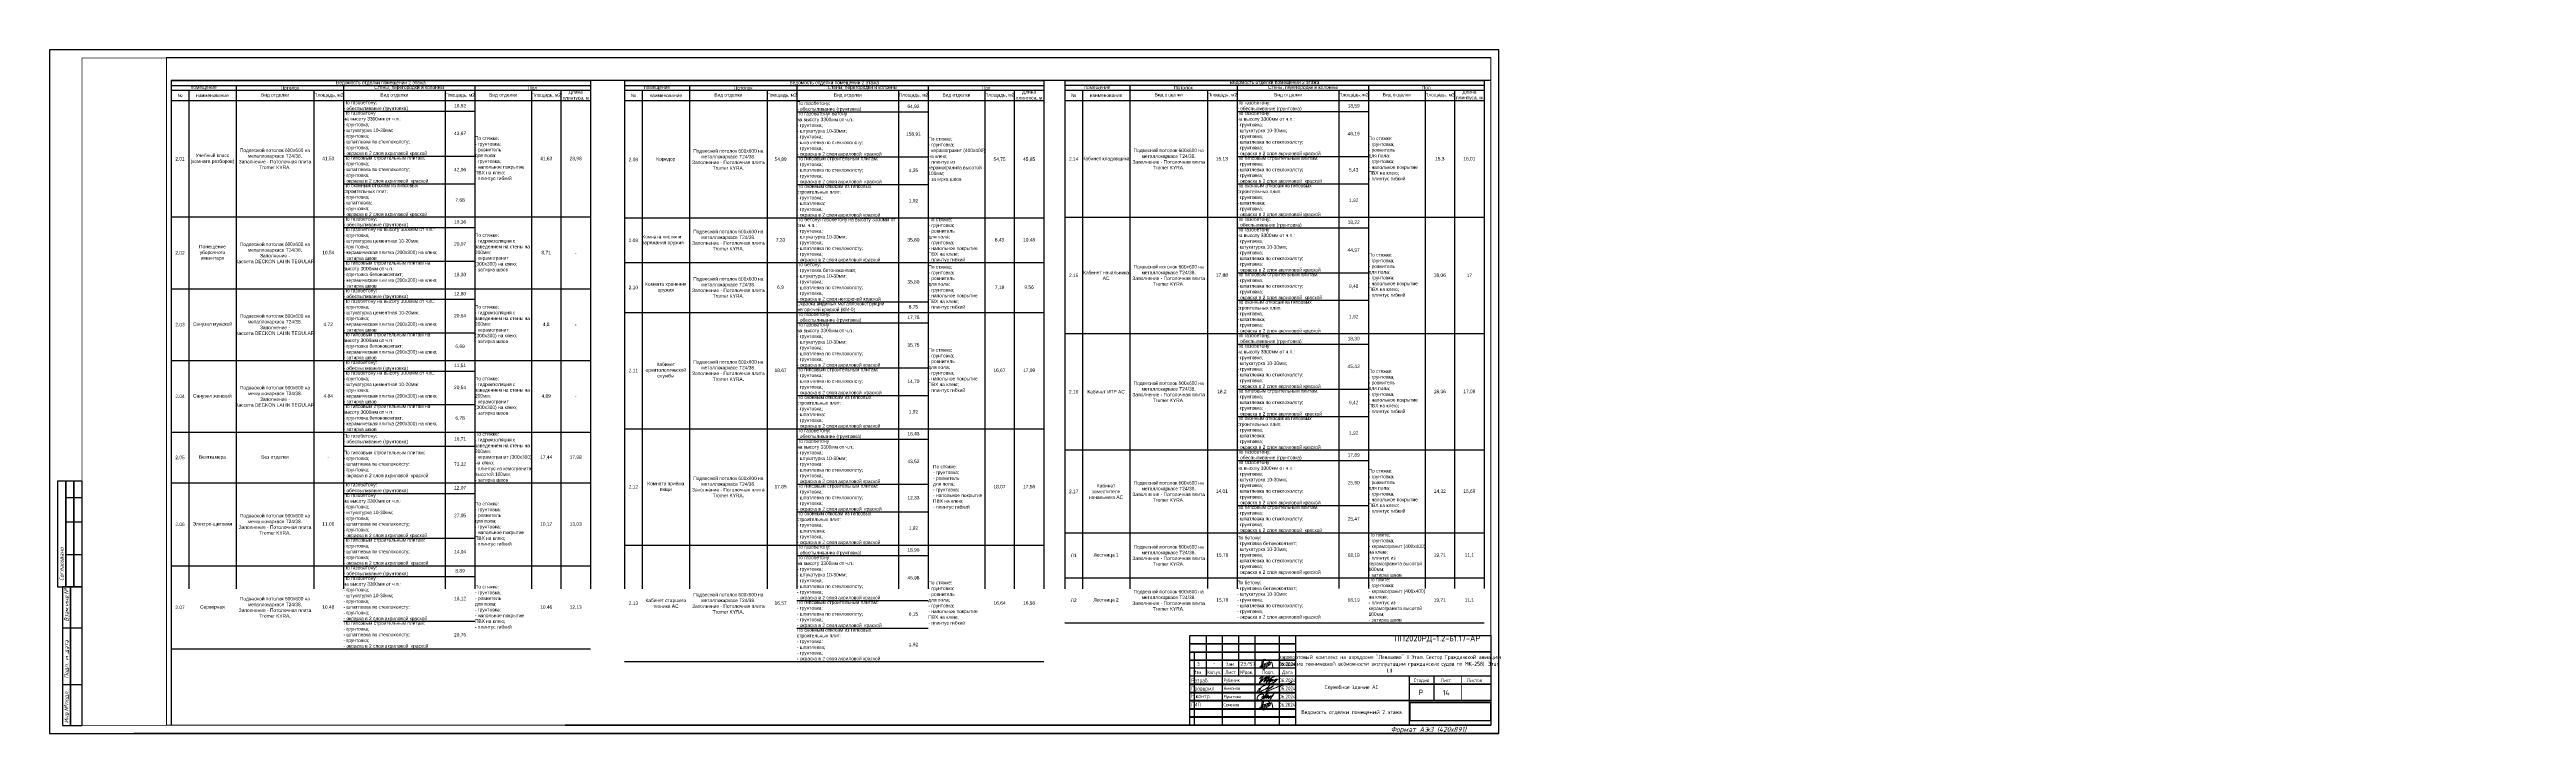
# Paper-space layout '14' of a CAD drawing. Header units: millimetres. Extents: x -1543 to -21, y 0 to 420.
# The model-space entities are those that its viewports show. They can reach past a viewport. Long polylines and large blocks are cut down to what shows.
import ezdxf
from ezdxf.enums import TextEntityAlignment as Align

# ---------------------------------------------------------------- set-up
doc = ezdxf.new("R2018")
doc.units = ezdxf.units.MM
doc.linetypes.add('_ШТР__3__3__Скрыто', pattern=[6, 3, -3])
doc.layers.add('PDF _Текст', color=7, linetype='Continuous')
doc.layers.add('Слой2', color=7, linetype='Continuous')
for name, color, linetype, lineweight in [('VRV-daikin', 150, 'Continuous', 40), ('Аннотация', 7, 'Continuous', 9), ('Основные надписи', 7, 'Continuous', 30), ('Просмотр заголовков', 7, 'Continuous', 20)]:
    doc.layers.add(name, color=color, linetype=linetype, lineweight=lineweight)
doc.layers.add('ПОДПИСИ', color=7, linetype='Continuous', lineweight=18, true_color=0x5236c4)
doc.styles.add('GOST Common_5', font='gost-common.ttf', dxfattribs={"width": 0.8, "height": 2.5})
doc.styles.add('GOST Common_8', font='gost-common.ttf', dxfattribs={"width": 0.9, "height": 5})
doc.styles.add('GOST-2.304_Type-B', font='gost-common.ttf')
doc.styles.add('ЕСКД', font='isocpeur.ttf')
doc.styles.add('М2.5', font='isocpeui.ttf', dxfattribs={"height": 2.5})
doc.styles.add('М3', font='isocpeui.ttf', dxfattribs={"height": 3})
picture_1 = doc.add_image_def('image1.jpg', size_in_pixel=(232, 53))

# ---------------------------------------------------------------- blocks, each defined once
blk = doc.blocks.new('Подпись - Никонов_dwg-3270636-План 1 этажа на отм_ _0_000')
at = {"color": 5, "lineweight": 9, "true_color": 0x0000ff}
for points, knots in [([(3665.5, 1236.6), (3666.5, 1237.1), (3668.2, 1238.1), (3670.7, 1239.2), (3672.1, 1240.9), (3673.3, 1242.2), (3673.7, 1243.2), (3673.6, 1244.1), (3672.8, 1244.1), (3672, 1243.8), (3670.9, 1243.4), (3669.4, 1242.8), (3667.7, 1242.1), (3665.8, 1241.1), (3663.8, 1240.5), (3662.3, 1238.7), (3660.5, 1238), (3659.7, 1236.2), (3658.9, 1235.2), (3658.7, 1233), (3661.5, 1234.5), (3663.6, 1235.2), (3665.7, 1237), (3668.1, 1237.4), (3670.1, 1238), (3671.6, 1238.8), (3673.4, 1239.3), (3674.8, 1240.1), (3678.5, 1242.1), (3675.9, 1240.3), (3675.1, 1239.5), (3674.2, 1239.1), (3673.2, 1238.4), (3671.6, 1237.5), (3670.3, 1236.4), (3669.2, 1235.5), (3668.7, 1234.8), (3667.9, 1233.9), (3669.3, 1234.5), (3670.2, 1235.1), (3672.1, 1235.9), (3674.5, 1237), (3677.1, 1238.2), (3679.9, 1239), (3682.4, 1240.5), (3685.2, 1241.2), (3688.6, 1242.2), (3692.2, 1243.8), (3695.8, 1244.2), (3697.7, 1245.4), (3698.6, 1245.8), (3699.3, 1246), (3699.2, 1246.4), (3699.2, 1246.5)], [0, 0, 0, 0, 3.378818, 5.715922, 8.219361, 9.899721, 10.976556, 11.451856, 12.139284, 12.804214, 13.911598, 15.723529, 17.789374, 19.345922, 22.172631, 23.901681, 26.066298, 27.733912, 29.312205, 30.352176, 32.99265, 34.962632, 38.022379, 40.726019, 42.282123, 44.222072, 45.778162, 47.594383, 50.346055, 52.300104, 53.284202, 54.011029, 55.266878, 57.065791, 59.294374, 60.398001, 61.356333, 62.02213, 62.983928, 63.988976, 66.073504, 68.81322, 71.967541, 74.789114, 77.472638, 80.63425, 83.226851, 88.281354, 92.11797, 94.014352, 94.776009, 95.380685, 95.760607, 95.760607, 95.760607, 95.760607]), ([(3661.9, 1234.6), (3661.7, 1234.6), (3661.4, 1234.5), (3660.7, 1234.5), (3660.9, 1235.6), (3661.5, 1236.3), (3662, 1237.6), (3662.7, 1238.8), (3663.7, 1240.1), (3664.6, 1240.6), (3665.1, 1240.9)], [0, 0, 0, 0, 0.500239, 1.056482, 1.749661, 2.987208, 4.049601, 5.885059, 7.06866, 8.861453, 8.861453, 8.861453, 8.861453])]:
    blk.add_open_spline(points, degree=3, knots=knots, dxfattribs=at)
blk = doc.blocks.new('Подпись - Мусатова_dwg_A$C3E2D4B51-3270641-План 1 этажа на отм_ _0_000')
at = {"layer": 'VRV-daikin', "color": 166, "lineweight": 9, "true_color": 0x001f7f}
for points, knots in [([(-910, -913), (-903, -909), (-892, -901), (-877, -889), (-862, -878), (-846, -866), (-830, -854), (-815, -839), (-805, -826), (-798, -814), (-796, -802), (-798, -791), (-806, -777), (-822, -765), (-844, -753), (-872, -749), (-898, -750), (-926, -755), (-955, -764), (-983, -776), (-1009, -790), (-1034, -809), (-1059, -832), (-1084, -863), (-1101, -895), (-1113, -930), (-1116, -956), (-1113, -979), (-1109, -997), (-1095, -1011), (-1074, -1021), (-1050, -1029), (-1025, -1034), (-999, -1035), (-964, -1030), (-921, -1004), (-872, -970), (-827, -930), (-784, -889), (-751, -851), (-724, -817), (-705, -792), (-682, -764), (-660, -737), (-633, -710), (-608, -687), (-583, -666), (-552, -651), (-530, -653), (-516, -654)], [0, 0, 0, 0, 22.9889889, 39.3527593, 57.5593702, 78.255598, 100.5587575, 119.7309267, 139.4049367, 151.3861683, 160.5249693, 173.2864835, 186.5848747, 205.2870597, 233.6178608, 261.5646058, 287.4969691, 311.2253584, 347.968397, 378.3266368, 402.83633, 436.1687391, 472.8390786, 503.2566113, 556.2940054, 579.6664379, 614.3803842, 633.167239, 649.1332749, 667.1377212, 692.1817055, 717.8088922, 743.7253709, 767.5925247, 796.2842841, 848.1102352, 915.8487673, 975.3419711, 1029.3467767, 1093.328347, 1125.812724, 1159.7286927, 1188.646174, 1232.3119439, 1266.6880213, 1300.3075737, 1336.6649338, 1362.0257066, 1402.4962787, 1402.4962787, 1402.4962787, 1402.4962787]), ([(-560, -677), (-575, -692), (-600, -717), (-638, -761), (-672, -798), (-704, -847), (-736, -883), (-769, -918), (-789, -942), (-803, -958), (-809, -966), (-812, -971), (-811, -974), (-801, -969), (-786, -958), (-760, -936), (-731, -911), (-701, -888), (-665, -866), (-632, -842), (-602, -822), (-582, -805), (-572, -797), (-568, -793)], [0, 0, 0, 0, 61.9445528, 107.5272204, 175.4659428, 212.0689569, 281.0747703, 320.2240685, 356.5295077, 373.8237618, 384.1576331, 387.747552, 388.5749328, 393.2212766, 410.8377611, 455.9968977, 487.4701762, 528.6757592, 567.2081385, 613.6519454, 653.2072066, 674.7641968, 692.1658115, 692.1658115, 692.1658115, 692.1658115]), ([(-568, -793), (-572, -796), (-580, -804), (-598, -817), (-617, -842), (-639, -869), (-659, -893), (-674, -909), (-683, -921), (-689, -929), (-692, -935), (-693, -941), (-689, -944), (-681, -944), (-664, -932), (-636, -915), (-605, -891), (-580, -871), (-565, -856), (-561, -850), (-557, -844), (-557, -841)], [0, 0, 0, 0, 16.1347467, 33.2664633, 66.9609116, 110.0009153, 136.5993122, 162.1195801, 174.8333806, 182.9424877, 190.9914534, 195.9985414, 198.2025012, 204.5566608, 219.3073789, 257.0108255, 304.022792, 336.5386133, 355.0844714, 362.3912551, 366.8620238, 366.8620238, 366.8620238, 366.8620238]), ([(-557, -841), (-558, -844), (-559, -847), (-561, -851), (-566, -859), (-571, -867), (-579, -877), (-588, -888), (-598, -899), (-603, -908), (-604, -915), (-603, -921), (-587, -916), (-572, -908), (-545, -891), (-515, -868), (-496, -847), (-487, -833)], [370.2142213, 370.2142213, 370.2142213, 370.2142213, 371.4929251, 375.5070196, 386.2724776, 396.3262488, 407.662491, 424.6713066, 439.0404315, 450.864321, 456.6522533, 460.1111328, 471.509974, 489.8363001, 522.7722869, 558.4187638, 606.54163, 606.54163, 606.54163, 606.54163]), ([(-487, -833), (-490, -836), (-497, -843), (-515, -867), (-541, -893), (-566, -923), (-580, -940), (-586, -951), (-588, -956), (-589, -959), (-590, -962), (-589, -967), (-580, -963), (-573, -958), (-548, -938), (-514, -904), (-469, -867), (-445, -843), (-435, -833)], [0, 0, 0, 0, 11.9864517, 31.9725621, 89.1734922, 123.4154028, 146.4606601, 155.9816922, 160.0521444, 164.0641995, 166.5951973, 168.8365285, 175.5638151, 185.3621874, 199.5851544, 268.9423588, 332.2311073, 372.1211995, 372.1211995, 372.1211995, 372.1211995]), ([(-304, -682), (-371, -804), (-394, -843), (-434, -903), (-473, -972), (-507, -1033), (-535, -1088), (-550, -1120), (-557, -1137)], [581.3917166, 581.3917166, 581.3917166, 581.3917166, 635.6229812, 715.6792707, 797.9744832, 873.2927317, 926.8795965, 981.0632224, 981.0632224, 981.0632224, 981.0632224]), ([(-435, -833), (-435, -833), (-435, -833), (-435, -833), (-435, -832), (-435, -832), (-435, -832), (-435, -832), (-435, -832), (-435, -832), (-435, -832), (-435, -832), (-436, -832), (-436, -832), (-436, -833), (-436, -833), (-437, -833), (-437, -834), (-438, -834), (-439, -835), (-439, -836), (-440, -837), (-442, -838), (-443, -840), (-445, -843), (-450, -848), (-458, -857), (-467, -868), (-474, -876), (-478, -881), (-480, -885), (-481, -887), (-482, -889), (-482, -890), (-482, -891), (-483, -891), (-483, -892), (-483, -892), (-483, -892), (-483, -892), (-483, -893), (-483, -893), (-482, -893), (-482, -893), (-482, -893), (-482, -893), (-482, -893), (-482, -893), (-481, -893), (-481, -893), (-480, -893), (-480, -893), (-479, -892), (-479, -892), (-477, -892), (-476, -891), (-473, -889), (-469, -887), (-464, -885), (-458, -882), (-452, -878), (-446, -874), (-443, -871), (-441, -868), (-439, -866), (-438, -864), (-436, -862), (-435, -861), (-434, -860), (-433, -859), (-432, -858), (-431, -856), (-431, -855), (-430, -854), (-430, -854), (-430, -854), (-429, -853), (-429, -853), (-429, -853), (-429, -852), (-429, -852), (-429, -852), (-429, -852), (-429, -852), (-429, -851), (-429, -851), (-429, -851), (-429, -851), (-429, -851), (-429, -851), (-430, -851), (-430, -852), (-430, -852), (-431, -852), (-431, -853), (-432, -853), (-432, -854), (-433, -854), (-435, -856), (-437, -857), (-438, -859), (-440, -861), (-441, -863), (-443, -865), (-445, -869), (-447, -872), (-448, -875), (-448, -876), (-448, -878), (-448, -878), (-448, -879), (-448, -879), (-448, -880), (-448, -880), (-448, -880), (-448, -880), (-448, -881), (-448, -881), (-448, -881), (-448, -881), (-447, -881), (-447, -881), (-446, -881), (-446, -881), (-445, -881), (-444, -881), (-443, -881), (-442, -881), (-441, -880), (-438, -880), (-435, -879), (-431, -877), (-426, -875), (-420, -872), (-411, -868), (-402, -861), (-390, -849), (-380, -835), (-371, -821), (-363, -806), (-353, -788), (-343, -766), (-332, -744), (-324, -726), (-317, -714), (-314, -707), (-312, -702), (-310, -698), (-309, -695), (-308, -692), (-307, -690), (-306, -688), (-306, -687), (-306, -686), (-305, -686), (-305, -685), (-305, -685), (-305, -685), (-305, -684), (-305, -684), (-305, -684), (-305, -684), (-305, -684), (-305, -684), (-304, -683), (-304, -683), (-304, -682), (-304, -682), (-304, -682)], [0, 0, 0, 0, 0.0016929, 0.0025394, 0.0033858, 0.0040232, 0.0046606, 0.005343, 0.0058578, 0.0065014, 0.007145, 0.0081748, 0.0092045, 0.0102342, 0.011264, 0.0122937, 0.0133235, 0.0162596, 0.0191957, 0.0221318, 0.0250679, 0.03007, 0.035072, 0.0450762, 0.0550803, 0.0650844, 0.1185017, 0.1719191, 0.206066, 0.2231395, 0.2402129, 0.2440852, 0.2479574, 0.2557018, 0.2575199, 0.2584289, 0.2593379, 0.260247, 0.261156, 0.262065, 0.2627468, 0.2635038, 0.2640335, 0.2645633, 0.2650931, 0.2656228, 0.2661526, 0.2672121, 0.2682717, 0.2693312, 0.2714502, 0.2735693, 0.2756884, 0.2778074, 0.2799265, 0.2884703, 0.2970142, 0.3141019, 0.3311896, 0.3482773, 0.3824528, 0.3995405, 0.4166282, 0.425507, 0.4343859, 0.4432647, 0.4521436, 0.4551995, 0.4582555, 0.4643674, 0.4704794, 0.4765913, 0.4806521, 0.4826825, 0.4847128, 0.4867432, 0.4877584, 0.4887736, 0.4897888, 0.490804, 0.4918192, 0.4925806, 0.4931448, 0.4937656, 0.4943864, 0.4950072, 0.495628, 0.4962488, 0.4968696, 0.4974904, 0.4984215, 0.4990423, 0.5002839, 0.5027671, 0.5052503, 0.5077335, 0.5102167, 0.5126999, 0.5208306, 0.5289612, 0.5370918, 0.5452225, 0.5525254, 0.5598283, 0.5744342, 0.5889105, 0.5961487, 0.6033869, 0.6058822, 0.6083775, 0.6108728, 0.6121204, 0.6133681, 0.6145862, 0.6151953, 0.6158044, 0.6164135, 0.6170225, 0.6176316, 0.6182407, 0.6194588, 0.620677, 0.6218951, 0.6231133, 0.626189, 0.6292647, 0.6323404, 0.635416, 0.6415674, 0.6477188, 0.6600215, 0.6723242, 0.6904764, 0.7086287, 0.7449331, 0.7852927, 0.8256524, 0.9063717, 0.9497521, 0.9931325, 1.073116, 1.1530995, 1.233083, 1.3130666, 1.3486607, 1.3664577, 1.3842547, 1.4020518, 1.4109503, 1.4198488, 1.4287474, 1.4376459, 1.4398705, 1.4420951, 1.4443198, 1.4454321, 1.4465444, 1.4476567, 1.4482129, 1.448769, 1.4493252, 1.4498813, 1.4504375, 1.4509937, 1.452106, 1.4532183, 1.4554429, 1.4561715, 1.4561715, 1.4561715, 1.4561715])]:
    blk.add_open_spline(points, degree=3, knots=knots, dxfattribs=at)
blk = doc.blocks.new('Подпись - Мусатова_dwg-3270640-План 1 этажа на отм_ _0_000')
at = {"xscale": 1.492992002516985, "yscale": 1.492992002516985, "zscale": 1.492992002516985}
blk.add_blockref('Подпись - Мусатова_dwg_A$C3E2D4B51-3270641-План 1 этажа на отм_ _0_000', (4485, 2905), dxfattribs=at)
blk = doc.blocks.new('Подпись - Мусатова-889560-План 1 этажа на отм_ _0_000')
at = {"xscale": 0.008739939637826983, "yscale": 0.008739939637826983, "zscale": 0.008739939637826983}
blk.add_blockref('Подпись - Мусатова_dwg-3270640-План 1 этажа на отм_ _0_000', (-3.3, -16.6), dxfattribs=at)
at = {"layer": 'Аннотация', "insert": (0.8, -1.5), "char_height": 2, "width": 14.671, "attachment_point": 1, "style": 'GOST-2.304_Type-B'}
blk.add_mtext('Мусатова', dxfattribs=at)
blk = doc.blocks.new('A$C1BF8445D')
at = {"color": 159, "lineweight": 30, "true_color": 0x22346e}
blk.add_spline([(-4.4, 1.5), (-3.7, 2.2), (-3, 2.8), (-2.1, 3.3), (-2, 3.3), (-2.2, 2.7), (-3.1, 1.3), (-3.8, 0.1), (-4.3, -0.9), (-4.3, -1), (-3.7, -0.5), (-3, 0.3), (-2, 1.3), (-0.7, 2.3), (0.4, 3.1), (0.6, 3.3), (0.4, 2.9), (-0.4, 1.8), (-1.2, 0.6), (-1.6, -0.1), (-1.7, -0.4), (-1.2, 0), (-0.3, 1.1), (0.8, 2.3), (1.7, 3.1), (2, 3.4), (2.3, 3.6), (2.2, 3.2), (1.6, 2.4), (1, 1.4), (0.4, 0.6), (0, 0.1), (0, -0.2), (0, -0.3), (0.3, -0.2), (1.8, 1.2), (2.7, 2), (2, 1.2), (1.6, 0.7), (1.5, 0.5), (1.7, 0.5), (1.9, 0.5), (2.3, 0.7), (3, 1.1), (3.4, 1.4), (1.1, -1.3), (0.5, -2.1), (0.3, -2.4), (0.6, -2.1), (1.6, -0.7), (2.6, 0.2), (2.6, 0), (3, 0.4), (3.4, 0.7), (3.8, 1), (4.1, 1.1), (3.8, 0.7), (3.4, 0.3), (4, 0.6), (4.4, 0.9), (4.7, 1), (4.8, 0.7), (4.9, 0.7), (5.3, 1), (5.7, 1.2), (6.3, 1.4), (6.6, 1.4), (6.8, 1.3), (6.6, 1.1), (5.8, 0.3), (5.1, -0.3), (3.9, -1), (2.6, -1.6), (1.3, -2), (0.2, -2.1), (-0.3, -2), (-0.4, -1.7), (-0.2, -1.1), (0, -0.6), (1.1, 0.7), (2.6, 1.9), (3.4, 2.4), (4.1, 2.8), (4.6, 3), (5.5, 3.4)], degree=3, dxfattribs=at)
blk = doc.blocks.new('LOGO')
blk.add_lwpolyline([(-2.7, 54.7), (50.3, 54.7), (50.3, 38.9), (-2.7, 38.9)], close=True)
blk = doc.blocks.new('*U164')
for points in [[(0, 0), (891, 0), (891, 420), (0, 420)], [(5, 90), (10, 90), (10, 155), (5, 155)], [(10, 90), (15, 90), (15, 155), (10, 155)], [(15, 90), (20, 90), (20, 155), (15, 155)], [(8, 5), (13, 5), (13, 90), (8, 90)], [(13, 5), (20, 5), (20, 90), (13, 90)]]:
    blk.add_lwpolyline(points, close=True)
at = {"const_width": 0.35}
for points in [[(20, 5), (886, 5), (886, 415), (20, 415)], [(701, 60), (886, 60), (886, 5), (701, 5)]]:
    blk.add_lwpolyline(points, close=True, dxfattribs=at)
for points in [[(10, 145), (20, 145)], [(10, 130), (20, 130)], [(10, 110), (20, 110)], [(8, 65), (20, 65)], [(701, 55), (766, 55)], [(701, 50), (766, 50)], [(701, 45), (766, 45)], [(8, 30), (20, 30)], [(701, 30), (766, 30)], [(701, 25), (766, 25)], [(701, 20), (766, 20)], [(886, 30), (836, 30)], [(701, 15), (766, 15)], [(701, 10), (766, 10)]]:
    blk.add_lwpolyline(points)
for points in [[(711, 35), (711, 60)], [(721, 5), (721, 60)], [(731, 35), (731, 60)], [(741, 5), (741, 60)], [(756, 60), (756, 5)], [(766, 60), (766, 5)], [(886, 50), (766, 50)], [(701, 40), (766, 40)], [(701, 35), (766, 35)], [(766, 35), (886, 35)], [(836, 35), (836, 5)], [(851, 35), (851, 20)], [(868, 20), (868, 35)], [(886, 20), (766, 20)]]:
    blk.add_lwpolyline(points, dxfattribs=at)
at = {"xscale": 0.9410110900479101, "yscale": 0.9410110900479101, "zscale": 0.9410110900479101}
blk.add_blockref('LOGO', (838.7, -31.4), dxfattribs=at)
at = {"style": 'М2.5'}
for s, p in [('Согласовано', (8.7, 93.8)), ('Взам.инв.№', (11.7, 68.8)), ('Подп. и дата', (11.7, 33.8)), ('Инв.№подл.', (11.7, 6.3))]:
    blk.add_text(s, height=2.5, rotation=90, dxfattribs=at).set_placement(p)
for tag, height, p in [('ГРАФА_ЗАКАЗЧИК', 2.5, (771.1, 55)), ('ГРАФА_10Ф3-1', 2.5, (702, 32.5)), ('ГРАФА_13Ф3-1', 2.5, (757, 32.5)), ('ГРАФА_10Ф3-2', 2.5, (702, 27.5)), ('ГРАФА_10Ф3-3', 2.5, (702, 22.5)), ('ГРАФА_10Ф3-4', 2.5, (702, 17.5)), ('ГРАФА_13Ф3-2', 2.5, (757, 27.5)), ('ГРАФА_13Ф3-3', 2.5, (757, 22.5)), ('ГРАФА_13Ф3-4', 2.5, (757, 17.5)), ('ГРАФА_10Ф3-5', 2.5, (702, 12.5)), ('ГРАФА_10Ф3-6', 2.5, (702, 7.5)), ('ГРАФА_13Ф3-5', 2.5, (757, 12.5)), ('ГРАФА_13Ф3-6', 2.5, (757, 7.5)), ('ФОРМАТ', 3, (824.5, 2.5)), ('СВОЙСТВА_2', 3, (846.6, 2.5))]:
    blk.add_attdef(tag, text='', height=height, dxfattribs=at).set_placement(p, align=Align.MIDDLE_LEFT)
at = {"style": 'М3'}
for tag, p in [('ГРАФА_1Ф3', (826, 55)), ('ГРАФА_6Ф3', (843.5, 25)), ('ГРАФА_7Ф3', (859.5, 25)), ('ГРАФА_8Ф3', (877, 25))]:
    blk.add_attdef(tag, text='', height=3, dxfattribs=at).set_placement(p, align=Align.MIDDLE_CENTER)
at = {"lineweight": 30, "flags": 104}
for tag, height, p in [('ГРАФА_2Ф3', 2.4, (826, 42.5)), ('ГРАФА_3Ф3', 2.5, (801, 27.5)), ('ГРАФА_4Ф3', 2.5, (801, 12.5))]:
    blk.add_attdef(tag, text='', height=height, dxfattribs=at).set_placement(p, align=Align.MIDDLE_CENTER)

msp = doc.modelspace()

# ---------------------------------------------------------------- linework, layer by layer
at = {"layer": 'Defpoints'}
msp.add_lwpolyline([(56617, 148), (119517, 148), (119517, 5648), (138017, 5648), (138017, 40748), (56617, 40748)], close=True, dxfattribs=at)
at = {"layer": 'PDF _Текст', "linetype": '_ШТР__3__3__Скрыто'}
for p, q in [((56617, 40748), (82391, 40748)), ((56617, 40748), (56617, 39521)), ((56617, 40454), (82391, 40454)), ((56617, 40160), (82391, 40160)), ((57693, 40160), (57693, 39521)), ((60604, 40454), (60604, 39521)), ((65385, 40160), (65385, 39521)), ((67202, 40454), (67202, 39521)), ((73464, 40160), (73464, 39521)), ((75281, 40454), (75281, 39521)), ((78756, 40160), (78756, 39521)), ((80574, 40160), (80574, 39521)), ((82391, 40748), (82391, 39521)), ((84489, 40748), (110262, 40748)), ((84489, 40748), (84489, 39521)), ((84489, 40454), (110262, 40454)), ((84489, 40160), (110262, 40160)), ((85565, 40160), (85565, 39521)), ((88476, 40454), (88476, 39521)), ((93256, 40160), (93256, 39521)), ((95073, 40454), (95073, 39521)), ((101335, 40160), (101335, 39521)), ((103153, 40454), (103153, 39521)), ((106628, 40160), (106628, 39521)), ((108445, 40160), (108445, 39521)), ((110262, 40748), (110262, 39521)), ((111554, 40759), (137328, 40759)), ((111554, 40759), (111554, 39532)), ((111554, 40465), (137328, 40465)), ((111554, 40171), (137328, 40171)), ((112631, 40171), (112631, 39532)), ((115542, 40465), (115542, 39532)), ((120322, 40171), (120322, 39532)), ((122139, 40465), (122139, 39532)), ((128401, 40171), (128401, 39532)), ((130219, 40465), (130219, 39532)), ((133694, 40171), (133694, 39532)), ((135511, 40171), (135511, 39532)), ((137328, 40759), (137328, 39532)), ((56617, 39521), (82391, 39521)), ((56617, 39521), (56617, 5832)), ((57693, 39521), (57693, 5832)), ((60604, 39521), (60604, 5832)), ((65385, 39521), (65385, 5832)), ((67202, 39521), (67202, 5832)), ((67202, 38872), (75281, 38872)), ((73464, 39521), (73464, 5832)), ((75281, 39521), (75281, 5832)), ((78756, 39521), (78756, 5832)), ((80574, 39521), (80574, 5832)), ((82391, 39521), (82391, 5832)), ((84489, 39522), (84489, 5061)), ((84489, 39521), (110262, 39521)), ((85565, 39522), (85565, 5061)), ((88476, 39523), (88476, 5061)), ((93256, 39525), (93256, 5061)), ((95073, 39526), (95073, 5061)), ((95073, 38830), (103153, 38830)), ((101335, 39528), (101335, 5061)), ((103153, 39529), (103153, 5061)), ((106628, 39530), (106628, 5061)), ((108445, 39531), (108445, 5061)), ((110262, 39532), (110262, 5061)), ((111554, 39532), (111554, 7442)), ((111554, 39532), (137328, 39532)), ((112631, 39533), (112631, 7442)), ((115542, 39534), (115542, 7442)), ((120322, 39536), (120322, 7442)), ((122139, 39536), (122139, 7442)), ((122139, 38858), (130219, 38858)), ((128401, 39539), (128401, 7442)), ((130219, 39539), (130219, 7442)), ((133694, 39541), (133694, 7442)), ((135511, 39541), (135511, 7442)), ((137328, 39542), (137328, 7442)), ((67202, 36113), (75281, 36113)), ((95073, 36070), (103153, 36070)), ((122139, 36098), (130219, 36098)), ((67202, 34418), (75281, 34418)), ((95073, 34376), (103153, 34376)), ((122139, 34404), (130219, 34404)), ((56617, 32371), (82391, 32371)), ((84489, 32329), (110262, 32329)), ((111554, 32357), (137328, 32357)), ((67202, 31722), (75281, 31722)), ((122139, 31708), (130219, 31708)), ((67202, 29666), (75281, 29666)), ((84489, 29568), (110262, 29568)), ((122139, 28949), (130219, 28949)), ((56617, 27963), (82391, 27963)), ((67202, 27314), (75281, 27314)), ((84489, 26511), (110262, 26511)), ((95073, 27157), (103153, 27157)), ((122139, 27254), (130219, 27254)), ((67202, 25259), (75281, 25259)), ((95073, 25862), (103153, 25862)), ((111554, 25207), (137328, 25207)), ((122139, 24558), (130219, 24558)), ((56617, 23556), (82391, 23556)), ((67202, 22907), (75281, 22907)), ((95073, 23103), (103153, 23103)), ((95073, 21408), (103153, 21408)), ((122139, 21799), (130219, 21799)), ((67202, 20851), (75281, 20851)), ((122139, 20104), (130219, 20104)), ((56617, 19148), (82391, 19148)), ((67202, 18287), (75281, 18287)), ((84489, 19361), (110262, 19361)), ((95073, 18712), (103153, 18712)), ((111554, 18057), (137328, 18057)), ((122139, 17408), (130219, 17408)), ((56617, 16038), (82391, 16038)), ((67202, 15389), (75281, 15389)), ((95073, 15953), (103153, 15953)), ((95073, 14259), (103153, 14259)), ((122139, 14649), (130219, 14649)), ((67202, 12630), (75281, 12630)), ((84489, 12211), (110262, 12211)), ((111554, 12954), (137328, 12954)), ((56617, 10935), (82391, 10935)), ((95073, 11563), (103153, 11563)), ((67202, 10286), (75281, 10286)), ((111554, 10198), (137328, 10198)), ((95073, 8803), (103153, 8803)), ((67202, 7527), (75281, 7527)), ((95073, 7109), (103153, 7109)), ((111554, 7442), (137328, 7442)), ((56617, 5832), (82391, 5832)), ((84489, 5061), (110262, 5061))]:
    msp.add_line(p, q, dxfattribs=at)

# ---------------------------------------------------------------- texts
for s, insert, char_height, width, attachment_point in [('{\\fArial|b0|i0|c0;№', (57155, 39840), 211.67, 1064.33, 5), ('{\\fArial|b0|i0|c0;помещение', (58611, 40307), 211.67, 3975.11, 5), ('{\\fArial|b0|i0|c0;наименование', (59149, 39840), 211.67, 2898.78, 5), ('{\\fArial|b0|i0|c0;Вид отделки', (62994, 39840), 211.67, 4768.5, 5), ('{\\fArial|b0|i0|c0;Потолок', (63903, 40307), 211.67, 6585.67, 5), ('{\\fArial|b0|i0|c0;Площадь, м2', (66293, 39840), 211.67, 1805.17, 5), ('{\\fArial|b0|i0|c0;Ведомость отделки помещений 2 этажа', (69504, 40601), 211.67, 25761.67, 5), ('{\\fArial|b0|i0|c0;Стены, перегородки и колонны', (71241, 40307), 211.67, 8067.33, 5), ('{\\fArial|b0|i0|c0;Вид отделки', (70333, 39840), 211.67, 6250.17, 5), ('{\\fArial|b0|i0|c0;Площадь, м2', (74373, 39840), 211.67, 1805.17, 5), ('{\\fArial|b0|i0|c0;Вид отделки', (77019, 39840), 211.67, 3463.22, 5), ('{\\fArial|b0|i0|c0;Пол', (78836, 40307), 211.67, 7097.56, 5), ('{\\fArial|b0|i0|c0;Площадь, м2', (79665, 39840), 211.67, 1805.17, 5), ('{\\fArial|b0|i0|c0;Длина плинтуса, м', (81482, 39840), 211.67, 1805.17, 5), ('{\\fArial|b0|i0|c0;№', (85027, 39840), 211.67, 1064.33, 5), ('{\\fArial|b0|i0|c0;помещение', (86482, 40307), 211.67, 3975.11, 5), ('{\\fArial|b0|i0|c0;наименование', (87020, 39840), 211.67, 2898.78, 5), ('{\\fArial|b0|i0|c0;Вид отделки', (90866, 39840), 211.67, 4768.5, 5), ('{\\fArial|b0|i0|c0;Потолок', (91774, 40307), 211.67, 6585.67, 5), ('{\\fArial|b0|i0|c0;Площадь, м2', (94165, 39840), 211.67, 1805.17, 5), ('{\\fArial|b0|i0|c0;Ведомость отделки помещений 2 этажа', (97375, 40601), 211.67, 25761.67, 5), ('{\\fArial|b0|i0|c0;Стены, перегородки и колонны', (99113, 40307), 211.67, 8067.33, 5), ('{\\fArial|b0|i0|c0;Вид отделки', (98204, 39840), 211.67, 6250.17, 5), ('{\\fArial|b0|i0|c0;Площадь, м2', (102244, 39840), 211.67, 1805.17, 5), ('{\\fArial|b0|i0|c0;Вид отделки', (104890, 39840), 211.67, 3463.22, 5), ('{\\fArial|b0|i0|c0;Пол', (106707, 40307), 211.67, 7097.56, 5), ('{\\fArial|b0|i0|c0;Площадь, м2', (107536, 39840), 211.67, 1805.17, 5), ('{\\fArial|b0|i0|c0;Длина плинтуса, м', (109354, 39840), 211.67, 1805.17, 5), ('{\\fArial|b0|i0|c0;№', (112093, 39851), 211.67, 1064.33, 5), ('{\\fArial|b0|i0|c0;помещение', (113548, 40318), 211.67, 3975.11, 5), ('{\\fArial|b0|i0|c0;наименование', (114086, 39851), 211.67, 2898.78, 5), ('{\\fArial|b0|i0|c0;Вид отделки', (117932, 39851), 211.67, 4768.5, 5), ('{\\fArial|b0|i0|c0;Потолок', (118840, 40318), 211.67, 6585.67, 5), ('{\\fArial|b0|i0|c0;Площадь, м2', (121231, 39851), 211.67, 1805.17, 5), ('{\\fArial|b0|i0|c0;Ведомость отделки помещений 2 этажа', (124441, 40612), 211.67, 25761.67, 5), ('{\\fArial|b0|i0|c0;Стены, перегородки и колонны', (126179, 40318), 211.67, 8067.33, 5), ('{\\fArial|b0|i0|c0;Вид отделки', (125270, 39851), 211.67, 6250.17, 5), ('{\\fArial|b0|i0|c0;Площадь, м2', (129310, 39851), 211.67, 1805.17, 5), ('{\\fArial|b0|i0|c0;Вид отделки', (131956, 39851), 211.67, 3463.22, 5), ('{\\fArial|b0|i0|c0;Пол', (133773, 40318), 211.67, 7097.56, 5), ('{\\fArial|b0|i0|c0;Площадь, м2', (134602, 39851), 211.67, 1805.17, 5), ('{\\fArial|b0|i0|c0;Длина плинтуса, м', (136420, 39851), 211.67, 1805.17, 5), ('{\\fArial|b0|i0|c0;По газобетону: ^J- обеспыливание (грунтовка)', (67208, 39196), 211.67, 6250.17, 4), ('{\\fArial|b0|i0|c0;По газобетону ^Jна высоту 3300мм от ч.п.:^J- грунтовка;^J- штукатурка 10-30мм;^J- грунтовка;^J- шпатлевка по стеклохолсту; ^J- грунтовка;^J- окраска в 2 слоя акриловой краской', (67208, 37492), 211.667, 6250.17, 4), ('{\\fArial|b0|i0|c0;18,92', (74373, 39196), 211.67, 1805.17, 5), ('{\\fArial|b0|i0|c0;По газобетону: ^J- обеспыливание (грунтовка)', (95079, 39154), 211.67, 6250.17, 4), ('{\\fArial|b0|i0|c0;По газобетону/ бетону^Jна высоту 3300мм от ч.п.:^J- грунтовка;^J- штукатурка 10-30мм;^J- грунтовка;^J- шпатлевка по стеклохолсту; ^J- грунтовка;^J- окраска в 2 слоя акриловой  краской ', (95079, 37450), 211.667, 6250.17, 4), ('{\\fArial|b0|i0|c0;64,92', (102244, 39154), 211.67, 1805.17, 5), ('{\\fArial|b0|i0|c0;По газобетону: ^J- обеспыливание (грунтовка)', (122145, 39182), 211.67, 6250.17, 4), ('{\\fArial|b0|i0|c0;По газобетону ^Jна высоту 3300мм от ч.п.:^J- грунтовка;^J- штукатурка 10-30мм;^J- грунтовка;^J- шпатлевка по стеклохолсту; ^J- грунтовка;^J- окраска в 2 слоя акриловой краской', (122145, 37478), 211.667, 6250.17, 4), ('{\\fArial|b0|i0|c0;18,59', (129310, 39182), 211.67, 1805.17, 5), ('{\\fArial|b0|i0|c0;Подвесной потолок 600x600 на металлокаркасе Т24/38.^JЗаполнение - Потолочная плита ^JTromer KYRA.', (62994, 35946), 211.667, 4768.5, 5), ('{\\fArial|b0|i0|c0;43,67', (74373, 37492), 211.67, 1805.17, 5), ('{\\fArial|b0|i0|c0;По стяжке:^J- грунтовка;^J- ровнитель ^Jдля пола;^J- грунтовка;^J- напольное покрытие ^JПВХ на клею;^J- плинтус гибкий', (75287, 35946), 211.667, 3463.22, 4), ('{\\fArial|b0|i0|c0;Подвесной потолок 600x600 на металлокаркасе Т24/38.^JЗаполнение - Потолочная плита ^JTromer KYRA.', (90866, 35903), 211.667, 4768.5, 5), ('{\\fArial|b0|i0|c0;158,91', (102244, 37450), 211.67, 1805.17, 5), ('{\\fArial|b0|i0|c0;По стяжке:^J- грунтовка;^J- керамогранит (400x400) ^Jна клею;^J- плинтус из керамогранита высотой 100мм; ^J- затирка швов', (103159, 35903), 211.667, 3463.22, 4), ('{\\fArial|b0|i0|c0;Подвесной потолок 600x600 на металлокаркасе Т24/38.^JЗаполнение - Потолочная плита ^JTromer KYRA.', (117932, 35932), 211.667, 4768.5, 5), ('{\\fArial|b0|i0|c0;46,19', (129310, 37478), 211.67, 1805.17, 5), ('{\\fArial|b0|i0|c0;По стяжке:^J- грунтовка;^J- ровнитель ^Jдля пола;^J- грунтовка;^J- напольное покрытие ^JПВХ на клею;^J- плинтус гибкий', (130225, 35932), 211.667, 3463.22, 4), ('{\\fArial|b0|i0|c0;2.01', (57155, 35946), 211.67, 1064.33, 5), ('{\\fArial|b0|i0|c0;Учебный класс (комната разборов)', (59149, 35946), 211.67, 2898.78, 5), ('{\\fArial|b0|i0|c204|p34;41,53}', (66268, 35946), 211.67, 1805.17, 5), ('{\\fArial|b0|i0|c0;По гипсовым строительным плитам: ^J- грунтовка; ^J- шпатлевка по стеклохолсту;^J- грунтовка; ^J- окраска в 2 слоя акриловой  краской', (67208, 35265), 211.667, 6250.17, 4), ('{\\fArial|b0|i0|c0;42,06', (74373, 35265), 211.67, 1805.17, 5), ('{\\fArial|b0|i0|c204|p34;41,63}', (79665, 35946), 211.67, 1805.17, 5), ('{\\fArial|b0|i0|c0|p34;2\\fArial|b0|i0|c204|p34;8,98}', (81482, 35946), 211.67, 1805.17, 5), ('{\\fArial|b0|i0|c0;2.08', (85027, 35903), 211.67, 1064.33, 5), ('{\\fArial|b0|i0|c0;Коридор', (87020, 35903), 211.67, 2898.78, 5), ('{\\fArial|b0|i0|c0;54,89', (94075, 35903), 211.67, 1805.17, 5), ('{\\fArial|b0|i0|c0;По гипсовым строительным плитам: ^J- грунтовка; ^J- шпатлевка по стеклохолсту;^J- грунтовка; ^J- окраска в 2 слоя акриловой  краской', (95079, 35223), 211.667, 6250.17, 4), ('{\\fArial|b0|i0|c0;4,35', (102244, 35223), 211.67, 1805.17, 5), ('{\\fArial|b0|i0|c0|p34;54,\\fArial|b0|i0|c204|p34;75}', (107536, 35903), 211.67, 1805.17, 5), ('{\\fArial|b0|i0|c0|p34;4\\fArial|b0|i0|c204|p34;5,85}', (109354, 35903), 211.67, 1805.17, 5), ('{\\fArial|b0|i0|c0;2.14', (112093, 35932), 211.67, 1064.33, 5), ('{\\fArial|b0|i0|c0;Кабинет кладовщика', (114086, 35932), 211.67, 2898.78, 5), ('{\\fArial|b0|i0|c0|p34;15,\\fArial|b0|i0|c204|p34;13}', (121205, 35932), 211.67, 1805.17, 5), ('{\\fArial|b0|i0|c0;По гипсовым строительным плитам: ^J- грунтовка; ^J- шпатлевка по стеклохолсту;^J- грунтовка; ^J- окраска в 2 слоя акриловой  краской', (122145, 35251), 211.667, 6250.17, 4), ('{\\fArial|b0|i0|c0;5,43', (129310, 35251), 211.67, 1805.17, 5), ('{\\fArial|b0|i0|c0|p34;15,\\fArial|b0|i0|c204|p34;3}', (134602, 35932), 211.67, 1805.17, 5), ('{\\fArial|b0|i0|c0|p34;16,\\fArial|b0|i0|c204|p34;01}', (136420, 35932), 211.67, 1805.17, 5), ('{\\fArial|b0|i0|c0;По оконным откосам из гипсовых строительных плит: ^J- грунтовка; ^J- шпатлевка;^J- грунтовка; ^J- окраска в 2 слоя акриловой краской', (67208, 33395), 211.667, 6250.17, 4), ('{\\fArial|b0|i0|c0;7,68', (74373, 33395), 211.67, 1805.17, 5), ('{\\fArial|b0|i0|c0;По оконным откосам из гипсовых строительных плит: ^J- грунтовка; ^J- шпатлевка;^J- грунтовка; ^J- окраска в 2 слоя акриловой краской', (95079, 33352), 211.667, 6250.17, 4), ('{\\fArial|b0|i0|c0;По оконным откосам из гипсовых строительных плит: ^J- грунтовка; ^J- шпатлевка;^J- грунтовка; ^J- окраска в 2 слоя акриловой краской', (122145, 33380), 211.667, 6250.17, 4), ('{\\fArial|b0|i0|c0;1,92', (129310, 33380), 211.67, 1805.17, 5), ('{\\fArial|b0|i0|c0;По газобетону: ^J- обеспыливание (грунтовка)', (67208, 32047), 211.67, 6250.17, 4), ('{\\fArial|b0|i0|c0;16,36', (74373, 32047), 211.67, 1805.17, 5), ('{\\fArial|b0|i0|c0;По бетону/ газобетону на высоту 3300мм от отм. ч.п.:^J- грунтовка;^J- штукатурка 10-30мм;^J- грунтовка;^J- шпатлевка по стеклохолсту; ^J- грунтовка;^J- окраска в 2 слоя акриловой краской', (95079, 30948), 211.667, 6250.17, 4), ('{\\fArial|b0|i0|c0;1,92', (102244, 33352), 211.67, 1805.17, 5), ('{\\fArial|b0|i0|c0;По стяжке:^J- грунтовка;^J- ровнитель ^Jдля пола;^J- грунтовка;^J- напольное покрытие ^JПВХ на клею;^J- плинтус гибкий', (103159, 30948), 211.667, 3463.22, 4), ('{\\fArial|b0|i0|c0;По газобетону: ^J- обеспыливание (грунтовка)', (122145, 32032), 211.67, 6250.17, 4), ('{\\fArial|b0|i0|c0;18,22', (129310, 32032), 211.67, 1805.17, 5), ('{\\fArial|b0|i0|c0;Помещение уборочного инвентаря', (59149, 30167), 211.67, 2898.78, 5), ('{\\fArial|b0|i0|c0;Подвесной потолок 600x600 на металлокаркасе Т24/38.^JЗаполнение - ^JКассета DECKON LAI IN TEGULAR ', (62994, 30167), 211.667, 4768.5, 5), ('{\\fArial|b0|i0|c0;По газобетону на высоту 3000мм от ч.п.:^J- грунтовка;^J- штукатурка цементная 10-20мм; ^J- грунтовка; ^J- керамическая плитка (200x300) на клею;^J- затирка швов', (67208, 30694), 211.667, 6250.17, 4), ('{\\fArial|b0|i0|c0;20,07', (74373, 30694), 211.67, 1805.17, 5), ('{\\fArial|b0|i0|c0;По стяжке:^J- гидроизоляция с заведением на стены на 200мм;^J- керамогранит (300x300) на клею; ^J- затирка швов', (75287, 30167), 211.667, 3463.22, 4), ('{\\fArial|b0|i0|c0;2.09', (84734, 30931), 211.67, 1064.33, 4), ('{\\fArial|b0|i0|c0;Комната чистки и заряжания оружия', (85571, 30948), 211.67, 2898.78, 4), ('{\\fArial|b0|i0|c0;Подвесной потолок 600x600 на металлокаркасе Т24/38.^JЗаполнение - Потолочная плита ^JTromer KYRA.', (90866, 30948), 211.667, 4768.5, 5), ('{\\fArial|b0|i0|c204|p34;7,33}', (94075, 30948), 211.67, 1805.17, 5), ('{\\fArial|b0|i0|c0;35,80', (102244, 30948), 211.67, 1805.17, 5), ('{\\fArial|b0|i0|c204|p34;8,43}', (107536, 30948), 211.67, 1805.17, 5), ('{\\fArial|b0|i0|c204|p34;10,48}', (109354, 30948), 211.67, 1805.17, 5), ('{\\fArial|b0|i0|c0;По газобетону ^Jна высоту 3300мм от ч.п.:^J- грунтовка;^J- штукатурка 10-30мм;^J- грунтовка;^J- шпатлевка по стеклохолсту; ^J- грунтовка;^J- окраска в 2 слоя акриловой краской', (122145, 30328), 211.667, 6250.17, 4), ('{\\fArial|b0|i0|c0;44,97', (129310, 30328), 211.67, 1805.17, 5), ('{\\fArial|b0|i0|c0;2.02', (57155, 30167), 211.67, 1064.33, 5), ('{\\fArial|b0|i0|c204|p34;10,54}', (66268, 30167), 211.67, 1805.17, 5), ('{\\fArial|b0|i0|c0;По гипсовым строительным плитам на высоту 3000мм от ч.п.: ^J- грунтовка бетоноконтакт; ^J- керамическая плитка (200x300) на клею;^J- затирка швов', (67208, 28815), 211.667, 6250.17, 4), ('{\\fArial|b0|i0|c0;18,30', (74373, 28815), 211.67, 1805.17, 5), ('{\\fArial|b0|i0|c204|p34;8,71}', (79665, 30167), 211.67, 1805.17, 5), ('{\\fArial|b0|i0|c0;-', (81482, 30167), 211.67, 1805.17, 5), ('{\\fArial|b0|i0|c0;По бетону:^J- грунтовка бетоноконтакт;^J- штукатурка 10-30мм;^J- грунтовка;^J- шпатлевка по стеклохолсту; ^J- грунтовка;^J- окраска в 2 слоя негорючей краской', (95079, 28363), 211.667, 6250.17, 4), ('{\\fArial|b0|i0|c0;По стяжке:^J- грунтовка;^J- ровнитель ^Jдля пола;^J- грунтовка;^J- напольное покрытие ^JПВХ на клею;^J- плинтус гибкий', (103159, 28040), 211.667, 3463.22, 4), ('{\\fArial|b0|i0|c0;Кабинет начальника АС', (114086, 28782), 211.67, 2898.78, 5), ('{\\fArial|b0|i0|c0;Подвесной потолок 600x600 на металлокаркасе Т24/38.^JЗаполнение - Потолочная плита ^JTromer KYRA.', (117932, 28782), 211.667, 4768.5, 5), ('{\\fArial|b0|i0|c0;По гипсовым строительным плитам: ^J- грунтовка; ^J- шпатлевка по стеклохолсту;^J- грунтовка; ^J- окраска в 2 слоя акриловой  краской', (122145, 28101), 211.667, 6250.17, 4), ('{\\fArial|b0|i0|c0;По стяжке:^J- грунтовка;^J- ровнитель ^Jдля пола;^J- грунтовка;^J- напольное покрытие ^JПВХ на клею;^J- плинтус гибкий', (130225, 28782), 211.667, 3463.22, 4), ('{\\fArial|b0|i0|c0;По газобетону: ^J- обеспыливание (грунтовка)', (67208, 27639), 211.67, 6250.17, 4), ('{\\fArial|b0|i0|c0;12,80', (74373, 27639), 211.67, 1805.17, 5), ('{\\fArial|b0|i0|c0;2.10', (85027, 28040), 211.67, 1064.33, 5), ('{\\fArial|b0|i0|c0;Комната хранения оружия', (87020, 28040), 211.67, 2898.78, 5), ('{\\fArial|b0|i0|c0;Подвесной потолок 600x600 на металлокаркасе Т24/38.^JЗаполнение - Потолочная плита ^JTromer KYRA.', (90866, 28040), 211.667, 4768.5, 5), ('{\\fArial|b0|i0|c0|p34;6,\\fArial|b0|i0|c204|p34;9}', (94075, 28040), 211.67, 1805.17, 5), ('{\\fArial|b0|i0|c0;35,80', (102244, 28363), 211.67, 1805.17, 5), ('{\\fArial|b0|i0|c204|p34;7,18}', (107536, 28040), 211.67, 1805.17, 5), ('{\\fArial|b0|i0|c204|p34;9,56}', (109354, 28040), 211.67, 1805.17, 5), ('{\\fArial|b0|i0|c0;2.15', (112093, 28782), 211.67, 1064.33, 5), ('{\\fArial|b0|i0|c204|p34;17,88}', (121205, 28782), 211.67, 1805.17, 5), ('{\\fArial|b0|i0|c0;9,48', (129310, 28101), 211.67, 1805.17, 5), ('{\\fArial|b0|i0|c204|p34;18,06}', (134602, 28782), 211.67, 1805.17, 5), ('{\\fArial|b0|i0|c0|p34;17}', (136420, 28782), 211.67, 1805.17, 5), ('{\\fArial|b0|i0|c0;Санузел мужской', (59149, 25759), 211.67, 2898.78, 5), ('{\\fArial|b0|i0|c0;Подвесной потолок 600x600 на металлокаркасе Т24/38.^JЗаполнение - ^JКассета DECKON LAI IN TEGULAR ', (62994, 25759), 211.667, 4768.5, 5), ('{\\fArial|b0|i0|c204|p34;4,72}', (66268, 25759), 211.67, 1805.17, 5), ('{\\fArial|b0|i0|c0;По газобетону на высоту 3000мм от ч.п.:^J- грунтовка;^J- штукатурка цементная 10-20мм; ^J- грунтовка; ^J- керамическая плитка (200x300) на клею;^J- затирка швов', (67208, 26287), 211.667, 6250.17, 4), ('{\\fArial|b0|i0|c0;20,64', (74373, 26287), 211.67, 1805.17, 5), ('{\\fArial|b0|i0|c0;По стяжке:^J- гидроизоляция с заведением на стены на 200мм;^J- керамогранит (300x300) на клею; ^J- затирка швов', (75287, 25759), 211.667, 3463.22, 4), ('{\\fArial|b0|i0|c204|p34;4,8}', (79665, 25759), 211.67, 1805.17, 5), ('{\\fArial|b0|i0|c0;По газобетону: ^J- обеспыливание (грунтовка)', (95079, 26187), 211.67, 6250.17, 4), ('{\\fArial|b0|i0|c0;Окраска видимых металлоконструкций негорючей краской (КМ-0)', (95079, 26834), 211.67, 6250.17, 4), ('{\\fArial|b0|i0|c0;17,78', (102244, 26187), 211.67, 1805.17, 5), ('{\\fArial|b0|i0|c0;8,75', (102244, 26834), 211.67, 1805.17, 5), ('{\\fArial|b0|i0|c0;По оконным откосам из гипсовых строительных плит: ^J- грунтовка; ^J- шпатлевка;^J- грунтовка; ^J- окраска в 2 слоя акриловой краской', (122145, 26231), 211.667, 6250.17, 4), ('{\\fArial|b0|i0|c0;1,92', (129310, 26231), 211.67, 1805.17, 5), ('{\\fArial|b0|i0|c0;2.03', (57155, 25759), 211.67, 1064.33, 5), ('{\\fArial|b0|i0|c0;По гипсовым строительным плитам на высоту 3000мм от ч.п.: ^J- грунтовка бетоноконтакт; ^J- керамическая плитка (200x300) на клею;^J- затирка швов', (67208, 24407), 211.667, 6250.17, 4), ('{\\fArial|b0|i0|c0;6,69', (74373, 24407), 211.67, 1805.17, 5), ('{\\fArial|b0|i0|c0;-', (81482, 25759), 211.67, 1805.17, 5), ('{\\fArial|b0|i0|c0;По газобетону ^Jна высоту 3300мм от ч.п.:^J- грунтовка;^J- штукатурка 10-30мм;^J- грунтовка;^J- шпатлевка по стеклохолсту; ^J- грунтовка;^J- окраска в 2 слоя акриловой краской', (95079, 24483), 211.667, 6250.17, 4), ('{\\fArial|b0|i0|c0;35,75', (102244, 24483), 211.67, 1805.17, 5), ('{\\fArial|b0|i0|c0;По газобетону: ^J- обеспыливание (грунтовка)', (122145, 24883), 211.67, 6250.17, 4), ('{\\fArial|b0|i0|c0;По газобетону ^Jна высоту 3300мм от ч.п.:^J- грунтовка;^J- штукатурка 10-30мм;^J- грунтовка;^J- шпатлевка по стеклохолсту; ^J- грунтовка;^J- окраска в 2 слоя акриловой краской', (122145, 23178), 211.667, 6250.17, 4), ('{\\fArial|b0|i0|c0;18,30', (129310, 24883), 211.67, 1805.17, 5), ('{\\fArial|b0|i0|c0;По газобетону: ^J- обеспыливание (грунтовка)', (67208, 23231), 211.67, 6250.17, 4), ('{\\fArial|b0|i0|c0;По газобетону на высоту 3000мм от ч.п.:^J- грунтовка;^J- штукатурка цементная 10-20мм; ^J- грунтовка; ^J- керамическая плитка (200x300) на клею;^J- затирка швов', (67208, 21879), 211.667, 6250.17, 4), ('{\\fArial|b0|i0|c0;11,51', (74373, 23231), 211.67, 1805.17, 5), ('{\\fArial|b0|i0|c0;2.11', (85027, 22936), 211.67, 1064.33, 5), ('{\\fArial|b0|i0|c0;Кабинет орнитологической службы', (87020, 22936), 211.67, 2898.78, 5), ('{\\fArial|b0|i0|c0;Подвесной потолок 600x600 на металлокаркасе Т24/38.^JЗаполнение - Потолочная плита ^JTromer KYRA.', (90866, 22936), 211.667, 4768.5, 5), ('{\\fArial|b0|i0|c0|p34;18,\\fArial|b0|i0|c204|p34;67}', (94075, 22936), 211.67, 1805.17, 5), ('{\\fArial|b0|i0|c0;По гипсовым строительным плитам: ^J- грунтовка; ^J- шпатлевка по стеклохолсту;^J- грунтовка; ^J- окраска в 2 слоя акриловой  краской', (95079, 22256), 211.667, 6250.17, 4), ('{\\fArial|b0|i0|c0;По стяжке:^J- грунтовка;^J- ровнитель ^Jдля пола;^J- грунтовка;^J- напольное покрытие ^JПВХ на клею;^J- плинтус гибкий', (103159, 22936), 211.667, 3463.22, 4), ('{\\fArial|b0|i0|c204|p34;16,67}', (107536, 22936), 211.67, 1805.17, 5), ('{\\fArial|b0|i0|c204|p34;17,09}', (109354, 22936), 211.67, 1805.17, 5), ('{\\fArial|b0|i0|c0;45,43', (129310, 23178), 211.67, 1805.17, 5), ('{\\fArial|b0|i0|c0;По стяжке:^J- грунтовка;^J- ровнитель ^Jдля пола;^J- грунтовка;^J- напольное покрытие ^JПВХ на клею;^J- плинтус гибкий', (130225, 21632), 211.667, 3463.22, 4), ('{\\fArial|b0|i0|c0;2.04', (57155, 21352), 211.67, 1064.33, 5), ('{\\fArial|b0|i0|c0;Санузел женский', (59149, 21352), 211.67, 2898.78, 5), ('{\\fArial|b0|i0|c0;Подвесной потолок 600x600 на металлокаркасе Т24/38.^JЗаполнение - ^JКассета DECKON LAI IN TEGULAR ', (62994, 21352), 211.667, 4768.5, 5), ('{\\fArial|b0|i0|c204|p34;4,84}', (66268, 21352), 211.67, 1805.17, 5), ('{\\fArial|b0|i0|c0;20,54', (74373, 21879), 211.67, 1805.17, 5), ('{\\fArial|b0|i0|c0;По стяжке:^J- гидроизоляция с заведением на стены на 200мм;^J- керамогранит (300x300) на клею; ^J- затирка швов', (75287, 21352), 211.667, 3463.22, 4), ('{\\fArial|b0|i0|c204|p34;4,89}', (79665, 21352), 211.67, 1805.17, 5), ('{\\fArial|b0|i0|c0;-', (81482, 21352), 211.67, 1805.17, 5), ('{\\fArial|b0|i0|c0;По оконным откосам из гипсовых строительных плит: ^J- грунтовка; ^J- шпатлевка;^J- грунтовка; ^J- окраска в 2 слоя акриловой краской', (95079, 20385), 211.667, 6250.17, 4), ('{\\fArial|b0|i0|c0;14,70', (102244, 22256), 211.67, 1805.17, 5), ('{\\fArial|b0|i0|c0;2.16', (112093, 21632), 211.67, 1064.33, 5), ('{\\fArial|b0|i0|c0;Кабинет ИТР АС', (114086, 21632), 211.67, 2898.78, 5), ('{\\fArial|b0|i0|c0;Подвесной потолок 600x600 на металлокаркасе Т24/38.^JЗаполнение - Потолочная плита ^JTromer KYRA.', (117932, 21632), 211.667, 4768.5, 5), ('{\\fArial|b0|i0|c0|p34;18,\\fArial|b0|i0|c204|p34;2}', (121205, 21632), 211.67, 1805.17, 5), ('{\\fArial|b0|i0|c0;По гипсовым строительным плитам: ^J- грунтовка; ^J- шпатлевка по стеклохолсту;^J- грунтовка; ^J- окраска в 2 слоя акриловой  краской', (122145, 20951), 211.667, 6250.17, 4), ('{\\fArial|b0|i0|c0|p34;18,\\fArial|b0|i0|c204|p34;36}', (134602, 21632), 211.67, 1805.17, 5), ('{\\fArial|b0|i0|c0|p34;17,\\fArial|b0|i0|c204|p34;09}', (136420, 21632), 211.67, 1805.17, 5), ('{\\fArial|b0|i0|c0;По гипсовым строительным плитам на высоту 3000мм от ч.п.: ^J- грунтовка бетоноконтакт; ^J- керамическая плитка (200x300) на клею;^J- затирка швов', (67208, 19999), 211.667, 6250.17, 4), ('{\\fArial|b0|i0|c0;6,78', (74373, 19999), 211.67, 1805.17, 5), ('{\\fArial|b0|i0|c0;1,92', (102244, 20385), 211.67, 1805.17, 5), ('{\\fArial|b0|i0|c0;По оконным откосам из гипсовых строительных плит: ^J- грунтовка; ^J- шпатлевка;^J- грунтовка; ^J- окраска в 2 слоя акриловой краской', (122145, 19081), 211.667, 6250.17, 4), ('{\\fArial|b0|i0|c0;9,42', (129310, 20951), 211.67, 1805.17, 5), ('{\\fArial|b0|i0|c0;По газобетону: ^J- обеспыливание (грунтовка)', (67208, 18717), 211.67, 6250.17, 4), ('{\\fArial|b0|i0|c0;16,71', (74373, 18717), 211.67, 1805.17, 5), ('{\\fArial|b0|i0|c0;По стяжке:^J- гидроизоляция с заведением на стены на 200мм;^J- керамогранит (300x300) ^Jна клею; ^J- плинтус из кемогранита высотой 100мм; ^J- затирка швов', (75287, 17593), 211.667, 3463.22, 4), ('{\\fArial|b0|i0|c0;По газобетону: ^J- обеспыливание (грунтовка)', (95079, 19037), 211.67, 6250.17, 4), ('{\\fArial|b0|i0|c0;По газобетону ^Jна высоту 3300мм от ч.п.:^J- грунтовка;^J- штукатурка 10-30мм;^J- грунтовка;^J- шпатлевка по стеклохолсту; ^J- грунтовка;^J- окраска в 2 слоя акриловой краской', (95079, 17333), 211.667, 6250.17, 4), ('{\\fArial|b0|i0|c0;16,43', (102244, 19037), 211.67, 1805.17, 5), ('{\\fArial|b0|i0|c0;1,92', (129310, 19081), 211.67, 1805.17, 5), ('{\\fArial|b0|i0|c0;2.05', (57155, 17593), 211.67, 1064.33, 5), ('{\\fArial|b0|i0|c0;Венткамера', (59149, 17593), 211.67, 2898.78, 5), ('{\\fArial|b0|i0|c0;Без отделки', (62994, 17593), 211.67, 4768.5, 5), ('{\\fArial|b0|i0|c204|p34;-}', (66268, 17593), 211.67, 1805.17, 5), ('{\\fArial|b0|i0|c0;По гипсовым строительным плитам: ^J- грунтовка; ^J- шпатлевка по стеклохолсту;^J- грунтовка; ^J- окраска в 2 слоя акриловой  краской', (67208, 17162), 211.667, 6250.17, 4), ('{\\fArial|b0|i0|c0;73,32', (74373, 17162), 211.67, 1805.17, 5), ('{\\fArial|b0|i0|c204|p34;17,44}', (79665, 17593), 211.67, 1805.17, 5), ('{\\fArial|b0|i0|c0|p34;17,\\fArial|b0|i0|c204|p34;98}', (81482, 17593), 211.67, 1805.17, 5), ('{\\fArial|b0|i0|c0;43,52', (102244, 17333), 211.67, 1805.17, 5), ('{\\fArial|b0|i0|c0;По стяжке:^J- грунтовка;^J- ровнитель ^Jдля пола;^J- грунтовка;^J- напольное покрытие ^JПВХ на клею;^J- плинтус гибкий', (103451, 15765), 211.667, 3463.22, 4), ('{\\fArial|b0|i0|c0;По газобетону: ^J- обеспыливание (грунтовка)', (122145, 17733), 211.67, 6250.17, 4), ('{\\fArial|b0|i0|c0;По газобетону ^Jна высоту 3300мм от ч.п.:^J- грунтовка;^J- штукатурка 10-30мм;^J- грунтовка;^J- шпатлевка по стеклохолсту; ^J- грунтовка;^J- окраска в 2 слоя акриловой краской', (122145, 16028), 211.667, 6250.17, 4), ('{\\fArial|b0|i0|c0;17,89', (129310, 17733), 211.67, 1805.17, 5), ('{\\fArial|b0|i0|c0;По стяжке:^J- грунтовка;^J- ровнитель ^Jдля пола;^J- грунтовка;^J- напольное покрытие ^JПВХ на клею;^J- плинтус гибкий', (130225, 15506), 211.667, 3463.22, 4), ('{\\fArial|b0|i0|c0;По газобетону: ^J- обеспыливание (грунтовка)', (67208, 15713), 211.67, 6250.17, 4), ('{\\fArial|b0|i0|c0;По газобетону ^Jна высоту 3300мм от ч.п.:^J- грунтовка;^J- штукатурка 10-30мм;^J- грунтовка;^J- шпатлевка по стеклохолсту; ^J- грунтовка;^J- окраска в 2 слоя акриловой краской', (67208, 14009), 211.667, 6250.17, 4), ('{\\fArial|b0|i0|c0;12,07', (74373, 15713), 211.67, 1805.17, 5), ('{\\fArial|b0|i0|c0;2.12', (85027, 15786), 211.67, 1064.33, 5), ('{\\fArial|b0|i0|c0;Комната приёма пищи', (87020, 15786), 211.67, 2898.78, 5), ('{\\fArial|b0|i0|c0;Подвесной потолок 600x600 на металлокаркасе Т24/38.^JЗаполнение - Потолочная плита ^JTromer KYRA.', (90866, 15786), 211.667, 4768.5, 5), ('{\\fArial|b0|i0|c204|p34;17,89}', (94075, 15786), 211.67, 1805.17, 5), ('{\\fArial|b0|i0|c0;По гипсовым строительным плитам: ^J- грунтовка; ^J- шпатлевка по стеклохолсту;^J- грунтовка; ^J- окраска в 2 слоя акриловой  краской', (95079, 15106), 211.667, 6250.17, 4), ('{\\fArial|b0|i0|c0;12,33', (102244, 15106), 211.67, 1805.17, 5), ('{\\fArial|b0|i0|c204|p34;18,07}', (107536, 15786), 211.67, 1805.17, 5), ('{\\fArial|b0|i0|c204|p34;17,56}', (109354, 15786), 211.67, 1805.17, 5), ('{\\fArial|b0|i0|c0;2.17', (112093, 15506), 211.67, 1064.33, 5), ('{\\fArial|b0|i0|c0;Кабинет заместителя начальника АС', (114086, 15506), 211.67, 2898.78, 5), ('{\\fArial|b0|i0|c0;Подвесной потолок 600x600 на металлокаркасе Т24/38.^JЗаполнение - Потолочная плита ^JTromer KYRA.', (117932, 15506), 211.667, 4768.5, 5), ('{\\fArial|b0|i0|c204|p34;14,01}', (121205, 15506), 211.67, 1805.17, 5), ('{\\fArial|b0|i0|c0;25,90', (129310, 16028), 211.67, 1805.17, 5), ('{\\fArial|b0|i0|c204|p34;14,32}', (134602, 15506), 211.67, 1805.17, 5), ('{\\fArial|b0|i0|c0|p34;15,\\fArial|b0|i0|c204|p34;69}', (136420, 15506), 211.67, 1805.17, 5), ('{\\fArial|b0|i0|c0;Подвесной потолок 600x600 на металлокаркасе Т24/38.^JЗаполнение - Потолочная плита ^JTromer KYRA.', (62994, 13487), 211.667, 4768.5, 5), ('{\\fArial|b0|i0|c0;27,05', (74373, 14009), 211.67, 1805.17, 5), ('{\\fArial|b0|i0|c0;По стяжке:^J- грунтовка;^J- ровнитель ^Jдля пола;^J- грунтовка;^J- напольное покрытие ^JПВХ на клею;^J- плинтус гибкий', (75287, 13487), 211.667, 3463.22, 4), ('{\\fArial|b0|i0|c0;По оконным откосам из гипсовых строительных плит: ^J- грунтовка; ^J- шпатлевка;^J- грунтовка; ^J- окраска в 2 слоя акриловой краской', (95079, 13235), 211.667, 6250.17, 4), ('{\\fArial|b0|i0|c0;По гипсовым строительным плитам: ^J- грунтовка; ^J- шпатлевка по стеклохолсту;^J- грунтовка; ^J- окраска в 2 слоя акриловой  краской', (122145, 13801), 211.667, 6250.17, 4), ('{\\fArial|b0|i0|c0;25,47', (129310, 13801), 211.67, 1805.17, 5), ('{\\fArial|b0|i0|c0;2.06', (57155, 13487), 211.67, 1064.33, 5), ('{\\fArial|b0|i0|c0;Электро-щитовая', (59149, 13487), 211.67, 2898.78, 5), ('{\\fArial|b0|i0|c204|p34;11,06}', (66268, 13487), 211.67, 1805.17, 5), ('{\\fArial|b0|i0|c0;По гипсовым строительным плитам: ^J- грунтовка; ^J- шпатлевка по стеклохолсту;^J- грунтовка; ^J- окраска в 2 слоя акриловой  краской', (67208, 11782), 211.667, 6250.17, 4), ('{\\fArial|b0|i0|c204|p34;10,17}', (79665, 13487), 211.67, 1805.17, 5), ('{\\fArial|b0|i0|c204|p34;13,03}', (81482, 13487), 211.67, 1805.17, 5), ('{\\fArial|b0|i0|c0;По газобетону: ^J- обеспыливание (грунтовка)', (95079, 11887), 211.67, 6250.17, 4), ('{\\fArial|b0|i0|c0;1,92', (102244, 13235), 211.67, 1805.17, 5), ('{\\fArial|b0|i0|c0;Подвесной потолок 600x600 на металлокаркасе Т24/38.^JЗаполнение - Потолочная плита ^JTromer KYRA.', (117932, 11576), 211.667, 4768.5, 5), ('{\\fArial|b0|i0|c0;По бетону:^J- грунтовка бетоноконтакт;^J- штукатурка 10-30мм;^J- грунтовка;^J- шпатлевка по стеклохолсту; ^J- грунтовка;^J- окраска в 2 слоя акриловой краской', (122145, 11576), 211.667, 6250.17, 4), ('{\\fArial|b0|i0|c204|p34;По плите\\fArial|b0|i0|c0|p34;:^J- \\fArial|b0|i0|c204|p34;грунтовка\\fArial|b0|i0|c0|p34;;^J- \\fArial|b0|i0|c204|p34;керамогранит \\fArial|b0|i0|c0|p34;(400x400) ^J\\fArial|b0|i0|c204|p34;на клею\\fArial|b0|i0|c0|p34;;^J- \\fArial|b0|i0|c204|p34;плинтус из керамогранита высотой \\fArial|b0|i0|c0|p34;100\\fArial|b0|i0|c204|p34;мм\\fArial|b0|i0|c0|p34;; ^J- \\fArial|b0|i0|c204|p34;затирка швов}', (130225, 11576), 211.667, 3463.22, 4), ('{\\fArial|b0|i0|c0;По газобетону: ^J- обеспыливание (грунтовка)', (67208, 10611), 211.67, 6250.17, 4), ('{\\fArial|b0|i0|c0;14,04', (74373, 11782), 211.67, 1805.17, 5), ('{\\fArial|b0|i0|c0;8,89', (74373, 10611), 211.67, 1805.17, 5), ('{\\fArial|b0|i0|c0;По газобетону ^Jна высоту 3300мм от ч.п.:^J- грунтовка;^J- штукатурка 10-30мм;^J- грунтовка;^J- шпатлевка по стеклохолсту; ^J- грунтовка;^J- окраска в 2 слоя акриловой краской', (95079, 10183), 211.667, 6250.17, 4), ('{\\fArial|b0|i0|c0;18,90', (102244, 11887), 211.67, 1805.17, 5), ('{\\fArial|b0|i0|c0;Л1', (112093, 11576), 211.67, 1064.33, 5), ('{\\fArial|b0|i0|c0;Лестница 1', (114086, 11576), 211.67, 2898.78, 5), ('{\\fArial|b0|i0|c0;15,78', (121231, 11576), 211.67, 1805.17, 5), ('{\\fArial|b0|i0|c0;68,19', (129310, 11576), 211.67, 1805.17, 5), ('{\\fArial|b0|i0|c204|p34;19,71}', (134602, 11576), 211.67, 1805.17, 5), ('{\\fArial|b0|i0|c204|p34;11,1}', (136420, 11576), 211.67, 1805.17, 5), ('{\\fArial|b0|i0|c0;По газобетону ^Jна высоту 3300мм от ч.п.:^J- грунтовка;^J- штукатурка 10-30мм;^J- грунтовка;^J- шпатлевка по стеклохолсту; ^J- грунтовка;^J- окраска в 2 слоя акриловой краской', (67208, 8907), 211.667, 6250.17, 4), ('{\\fArial|b0|i0|c0;По стяжке:^J- грунтовка;^J- ровнитель ^Jдля пола;^J- грунтовка;^J- напольное покрытие ^JПВХ на клею;^J- плинтус гибкий', (75287, 8384), 211.667, 3463.22, 4), ('{\\fArial|b0|i0|c0;Подвесной потолок 600x600 на металлокаркасе Т24/38.^JЗаполнение - Потолочная плита ^JTromer KYRA.', (90866, 8636), 211.667, 4768.5, 5), ('{\\fArial|b0|i0|c0;46,98', (102244, 10183), 211.67, 1805.17, 5), ('{\\fArial|b0|i0|c0;По стяжке:^J- грунтовка;^J- ровнитель ^Jдля пола;^J- грунтовка;^J- напольное покрытие ^JПВХ на клею;^J- плинтус гибкий', (103159, 8636), 211.667, 3463.22, 4), ('{\\fArial|b0|i0|c0;Подвесной потолок 600x600 на металлокаркасе Т24/38.^JЗаполнение - Потолочная плита ^JTromer KYRA.', (117932, 8820), 211.667, 4768.5, 5), ('{\\fArial|b0|i0|c0;По бетону:^J- грунтовка бетоноконтакт;^J- штукатурка 10-30мм;^J- грунтовка;^J- шпатлевка по стеклохолсту; ^J- грунтовка;^J- окраска в 2 слоя акриловой краской', (122145, 8820), 211.667, 6250.17, 4), ('{\\fArial|b0|i0|c204|p34;По плите\\fArial|b0|i0|c0|p34;:^J- \\fArial|b0|i0|c204|p34;грунтовка\\fArial|b0|i0|c0|p34;;^J- \\fArial|b0|i0|c204|p34;керамогранит \\fArial|b0|i0|c0|p34;(400x400) ^J\\fArial|b0|i0|c204|p34;на клею\\fArial|b0|i0|c0|p34;;^J- \\fArial|b0|i0|c204|p34;плинтус из керамогранита высотой \\fArial|b0|i0|c0|p34;100\\fArial|b0|i0|c204|p34;мм\\fArial|b0|i0|c0|p34;; ^J- \\fArial|b0|i0|c204|p34;затирка швов}', (130225, 8820), 211.667, 3463.22, 4), ('{\\fArial|b0|i0|c0;2.07', (57155, 8384), 211.67, 1064.33, 5), ('{\\fArial|b0|i0|c0;Серверная', (59149, 8384), 211.67, 2898.78, 5), ('{\\fArial|b0|i0|c0;Подвесной потолок 600x600 на металлокаркасе Т24/38.^JЗаполнение - Потолочная плита ^JTromer KYRA.', (62994, 8384), 211.667, 4768.5, 5), ('{\\fArial|b0|i0|c204|p34;10,48}', (66268, 8384), 211.67, 1805.17, 5), ('{\\fArial|b0|i0|c0;18,12', (74373, 8907), 211.67, 1805.17, 5), ('{\\fArial|b0|i0|c204|p34;10,46}', (79665, 8384), 211.67, 1805.17, 5), ('{\\fArial|b0|i0|c0|p34;1\\fArial|b0|i0|c204|p34;2,13}', (81482, 8384), 211.67, 1805.17, 5), ('{\\fArial|b0|i0|c0;2.13', (85027, 8636), 211.67, 1064.33, 5), ('{\\fArial|b0|i0|c0;Кабинет старшего техника АС', (87020, 8636), 211.67, 2898.78, 5), ('{\\fArial|b0|i0|c0|p34;16,\\fArial|b0|i0|c204|p34;5\\fArial|b0|i0|c0|p34;7}', (94075, 8636), 211.67, 1805.17, 5), ('{\\fArial|b0|i0|c0;По гипсовым строительным плитам: ^J- грунтовка; ^J- шпатлевка по стеклохолсту;^J- грунтовка; ^J- окраска в 2 слоя акриловой  краской', (95079, 7956), 211.667, 6250.17, 4), ('{\\fArial|b0|i0|c0;6,15', (102244, 7956), 211.67, 1805.17, 5), ('{\\fArial|b0|i0|c0|p34;16,\\fArial|b0|i0|c204|p34;64}', (107536, 8636), 211.67, 1805.17, 5), ('{\\fArial|b0|i0|c0|p34;16,\\fArial|b0|i0|c204|p34;98}', (109354, 8636), 211.67, 1805.17, 5), ('{\\fArial|b0|i0|c0;Л2', (112093, 8820), 211.67, 1064.33, 5), ('{\\fArial|b0|i0|c0;Лестница 2', (114086, 8820), 211.67, 2898.78, 5), ('{\\fArial|b0|i0|c0;15,78', (121231, 8820), 211.67, 1805.17, 5), ('{\\fArial|b0|i0|c0;68,19', (129310, 8820), 211.67, 1805.17, 5), ('{\\fArial|b0|i0|c204|p34;19,71}', (134602, 8820), 211.67, 1805.17, 5), ('{\\fArial|b0|i0|c204|p34;11,1}', (136420, 8820), 211.67, 1805.17, 5), ('{\\fArial|b0|i0|c0;По гипсовым строительным плитам: ^J- грунтовка; ^J- шпатлевка по стеклохолсту;^J- грунтовка; ^J- окраска в 2 слоя акриловой  краской', (67208, 6680), 211.667, 6250.17, 4), ('{\\fArial|b0|i0|c0;20,76', (74373, 6680), 211.67, 1805.17, 5), ('{\\fArial|b0|i0|c0;По оконным откосам из гипсовых строительных плит: ^J- грунтовка; ^J- шпатлевка;^J- грунтовка; ^J- окраска в 2 слоя акриловой краской', (95079, 6085), 211.667, 6250.17, 4), ('{\\fArial|b0|i0|c0;1,92', (102244, 6085), 211.67, 1805.17, 5)]:
    msp.add_mtext(s, dxfattribs=dict(at, insert=insert, char_height=char_height, width=width, attachment_point=attachment_point))

psp = doc.layouts.new('14')

# ---------------------------------------------------------------- linework, layer by layer
for p in [(-657.4, 60.4), (-842.4, 5.4)]:
    psp.add_line(p, (-657.4, 5.4))
at = {"linetype": 'Continuous', "lineweight": 25}
for points in [[(-652.4, 0.4), (-652.4, 420.4)], [(-1491.5, 0.3), (-652.4, 0.4)]]:
    psp.add_lwpolyline(points, dxfattribs=at)
at = {"linetype": 'Continuous', "lineweight": 60}
psp.add_lwpolyline([(-1226.4, 5.4), (-657.4, 5.4)], dxfattribs=at)
at = {"layer": 'ПОДПИСИ', "lineweight": 5}
for points in [[(-799.4, 41.3), (-798.9, 40.5), (-798.5, 40.9), (-797.5, 44.9), (-797.9, 44.6), (-797.5, 41.8), (-797.5, 40.6), (-798.7, 41.2), (-796.2, 42.7), (-796.2, 41.2), (-796.8, 42.2), (-795.9, 43.2), (-795.2, 42), (-795.7, 42.9), (-794.9, 43.7), (-793.8, 41.8), (-794.7, 43.4), (-793.1, 43.4), (-793.1, 42.2), (-793.1, 43.1), (-794.2, 45.1), (-797, 45.6), (-797, 39.5), (-794.9, 41.6), (-793.2, 42.6), (-792.3, 44.1), (-791.4, 40.7)], [(-799.4, 16.3), (-798.9, 15.5), (-798.5, 15.9), (-797.5, 19.9), (-797.9, 19.6), (-797.5, 16.8), (-797.5, 15.6), (-798.7, 16.2), (-796.2, 17.7), (-796.2, 16.2), (-796.8, 17.2), (-795.9, 18.2), (-795.2, 17), (-795.7, 17.9), (-794.9, 18.7), (-793.8, 16.8), (-794.7, 18.4), (-793.1, 18.4), (-793.1, 17.2), (-793.1, 18.1), (-794.2, 20.1), (-797, 20.6), (-797, 14.5), (-794.9, 16.6), (-793.2, 17.6), (-792.3, 19.1), (-791.4, 15.7)]]:
    psp.add_spline(points, degree=3, dxfattribs=at)
at = {"layer": 'Слой2', "linetype": 'Continuous'}
for p, q in [((-842.4, 55.4), (-777.4, 55.4)), ((-842.4, 50.4), (-777.4, 50.4)), ((-842.4, 50.4), (-777.4, 50.4)), ((-832.4, 60.4), (-832.4, 35.4)), ((-832.4, 60.4), (-832.4, 35.4)), ((-822.4, 60.4), (-822.4, 5.4)), ((-812.4, 60.4), (-812.4, 35.4)), ((-802.4, 60.4), (-802.4, 5.4)), ((-787.4, 60.4), (-787.4, 5.4)), ((-777.4, 60.4), (-777.4, 5.4)), ((-657.4, 50.4), (-777.4, 50.4)), ((-842.4, 45.4), (-777.4, 45.4)), ((-777.4, 40.4), (-842.4, 40.4)), ((-657.4, 35.4), (-842.4, 35.4)), ((-707.4, 5.4), (-707.4, 35.4)), ((-692.4, 35.4), (-692.4, 20.4)), ((-777.4, 30.4), (-842.4, 30.4)), ((-777.4, 25.4), (-842.4, 25.4)), ((-777.4, 20.4), (-842.4, 20.4)), ((-777.4, 15.4), (-842.4, 15.4)), ((-657.4, 20.4), (-777.4, 20.4)), ((-657.4, 30.4), (-707.4, 30.4)), ((-777.4, 10.4), (-842.4, 10.4))]:
    psp.add_line(p, q, dxfattribs=at)
at = {"layer": 'Слой2', "linetype": 'Continuous', "flags": 128}
psp.add_lwpolyline([(-842.4, 5.4), (-842.4, 60.4), (-657.4, 60.4)], dxfattribs=at)

# ---------------------------------------------------------------- block references
ref = psp.add_blockref('*U164', (-1543.4, 0.2))
lines = psp.add_mtext('\\P ', dxfattribs={"insert": (-742.4, 12.7), "char_height": 86.7, "attachment_point": 1})
ref.add_attrib('ГРАФА_4Ф3', '', (-742.4, 12.7), dxfattribs={"flags": 104}).embed_mtext(lines)
ref.add_attrib('ФОРМАТ', 'Формат А3', dxfattribs={"height": 3, "style": 'М2.5'}).set_placement((-718.8, 2.7), align=Align.MIDDLE_LEFT)
ref.add_attrib('СВОЙСТВА_2', 'х3 (420х891)', dxfattribs={"height": 3, "style": 'М2.5'}).set_placement((-696.8, 2.7), align=Align.MIDDLE_LEFT)
at = {"xscale": 0.5271547417455524, "yscale": 0.5271547417455524, "zscale": 0.5271547417455524}
psp.add_blockref('Подпись - Никонов_dwg-3270636-План 1 этажа на отм_ _0_000', (-2729.6, -625), dxfattribs=at)
at = {"color": 7}
psp.add_blockref('A$C1BF8445D', (-795.2, 32.2), dxfattribs=at)
at = {"layer": 'Аннотация'}
psp.add_blockref('Подпись - Мусатова-889560-План 1 этажа на отм_ _0_000', (-822.4, 25.4), dxfattribs=at)

# ---------------------------------------------------------------- texts
at = {"color": 7, "linetype": 'Continuous', "lineweight": 0, "style": 'ЕСКД'}
psp.add_text('23/57                        ', height=2.345, dxfattribs=at).set_placement((-811.3, 41.8))
at = {"color": 7, "linetype": 'Continuous', "lineweight": 0, "char_height": 2.345, "attachment_point": 5, "style": 'ЕСКД'}
for s, insert in [('\\A1;{\\W0.8;3}', (-837.1, 42.8)), ('\\A1;{\\W0.8;-}', (-827.4, 43.5)), ('\\A1;{\\W0.8;06.2024}', (-782.3, 42.9)), ('\\A1;{\\W0.8;06.2024}', (-782.3, 32.9)), ('\\A1;{\\W0.8;06.2024}', (-782.4, 17.9)), ('\\A1;{\\W0.8;06.2024}', (-782.3, 27.9)), ('\\A1;{\\W0.8;06.2024}', (-782.3, 22.9))]:
    psp.add_mtext(s, dxfattribs=dict(at, insert=insert))
at = {"layer": 'Аннотация', "char_height": 2, "attachment_point": 1, "style": 'GOST-2.304_Type-B'}
for s, insert, width in [('Рубаник', (-821.6, 34), 13.388), ('Никонов', (-821.6, 29), 13.388), ('Семенов', (-821.6, 18.9), 14.671)]:
    psp.add_mtext(s, dxfattribs=dict(at, insert=insert, width=width))
at = {"layer": 'Основные надписи', "lineweight": 9, "char_height": 2.5, "width": 0.834, "attachment_point": 1, "style": 'GOST Common_5'}
for insert in [(-101.7, 46.1), (-89.6, 46.1), (-85.9, 46.1), (-37.5, 46.1), (-20.6, 46.1), (-109.9, 41.9), (-93.3, 41.9), (-76.3, 41.9), (-57.8, 41.9), (-41, 41.9), (-33.3, 41.9), (-29.8, 41.9), (-96, 13.7), (-92.3, 13.7)]:
    psp.add_mtext('\\fGOST Common|b0|i0|c204|p34|;\\W.8; ', dxfattribs=dict(at, insert=insert))
at = {"layer": 'Просмотр заголовков', "lineweight": 9, "char_height": 5, "width": 1.876, "attachment_point": 1, "style": 'GOST Common_8'}
for insert in [(-289.4, 393.7), (-281.1, 393.7)]:
    psp.add_mtext('\\fGOST Common|b0|i0|c204|p34|;\\W.9; ', dxfattribs=dict(at, insert=insert))
at = {"layer": 'Слой2', "color": 0, "lineweight": 20, "style": 'GOST-2.304_Type-B'}
for s, p in [('Разраб.', (-841.6, 31.6)), ('Проверил', (-841.6, 26.6)), ('Н.контр.', (-841.6, 21.9)), ('ГИП', (-841.6, 16.7)), ('ГИП', (-841.6, 16.7))]:
    psp.add_text(s, height=2.5, dxfattribs=at).set_placement(p)
at = {"layer": 'Слой2', "linetype": 'Continuous', "style": 'GOST-2.304_Type-B'}
psp.add_text('Р', height=3.4, dxfattribs=at).set_placement((-701.6, 23.7))
at = {"layer": 'Слой2', "color": 0, "char_height": 2.5, "attachment_point": 5, "style": 'GOST-2.304_Type-B'}
for s, insert, width in [('Аэропортовый комплекс на аэродроме "Левашово". I Этап. Сектор Гражданской авиации (создание технической возможности эксплуатации гражданских судов по МК-258). Этап I.II', (-719.6, 43), 114.485), ('Служебное здание АС', (-742.9, 28.4), 63.451), ('Служебное здание АС', (-742.9, 28.4), 63.451), ('Ведомость отделки помещений 2 этажа.', (-742.6, 13), 70)]:
    psp.add_mtext(s, dxfattribs=dict(at, insert=insert, width=width))
at = {"layer": 'Слой2', "insert": (-716.6, 58.2), "char_height": 3.5, "width": 36.233, "attachment_point": 4, "style": 'GOST-2.304_Type-B'}
psp.add_mtext('{\\fTimes New Roman|b1|i0|c204|p18;           \\fISOCPEUR|b1|i0|c204|p34;ПП2020РД-1.2-61.17-АР}', dxfattribs=at)
at = {"layer": 'Слой2', "linetype": 'Continuous', "attachment_point": 5, "style": 'GOST-2.304_Type-B'}
for s, insert, char_height in [('Изм.', (-837.4, 37.9), 2.2), ('Кол.уч.', (-827.4, 37.6), 2.2), ('Лист', (-817.4, 37.9), 2.2), ('Зам.', (-817.4, 42.9), 2.2), ('{№док.}', (-807.4, 37.7), 2.2), ('{ Подп.}', (-794.9, 37.7), 2.2), ('{Дата}', (-782.4, 37.6), 2.2), ('{Стадия}', (-699.9, 32.7), 2.2), ('{Лист}', (-684.9, 32.9), 2.2), ('{Листов}', (-667.4, 32.9), 2.2), ('14', (-684.8, 25.3), 3.4)]:
    psp.add_mtext(s, dxfattribs=dict(at, insert=insert, char_height=char_height))

# ---------------------------------------------------------------- pictures from other files: only their frames are drawn
at = {"color": 1, "ltscale": 75}
image = psp.add_image(picture_1, insert=(-707, 7.9), size_in_units=(49.5, 11.3), dxfattribs=at)
image.dxf.flags = 7

# ---------------------------------------------------------------- viewports
at = {"layer": 'Defpoints'}
psp.add_viewport(center=(-1064.4, 210.4), size=(814.1, 410.134), view_center_point=(97030.9, 21656.3), view_height=41014.154, dxfattribs=at)

doc.saveas('drawing.dxf')
